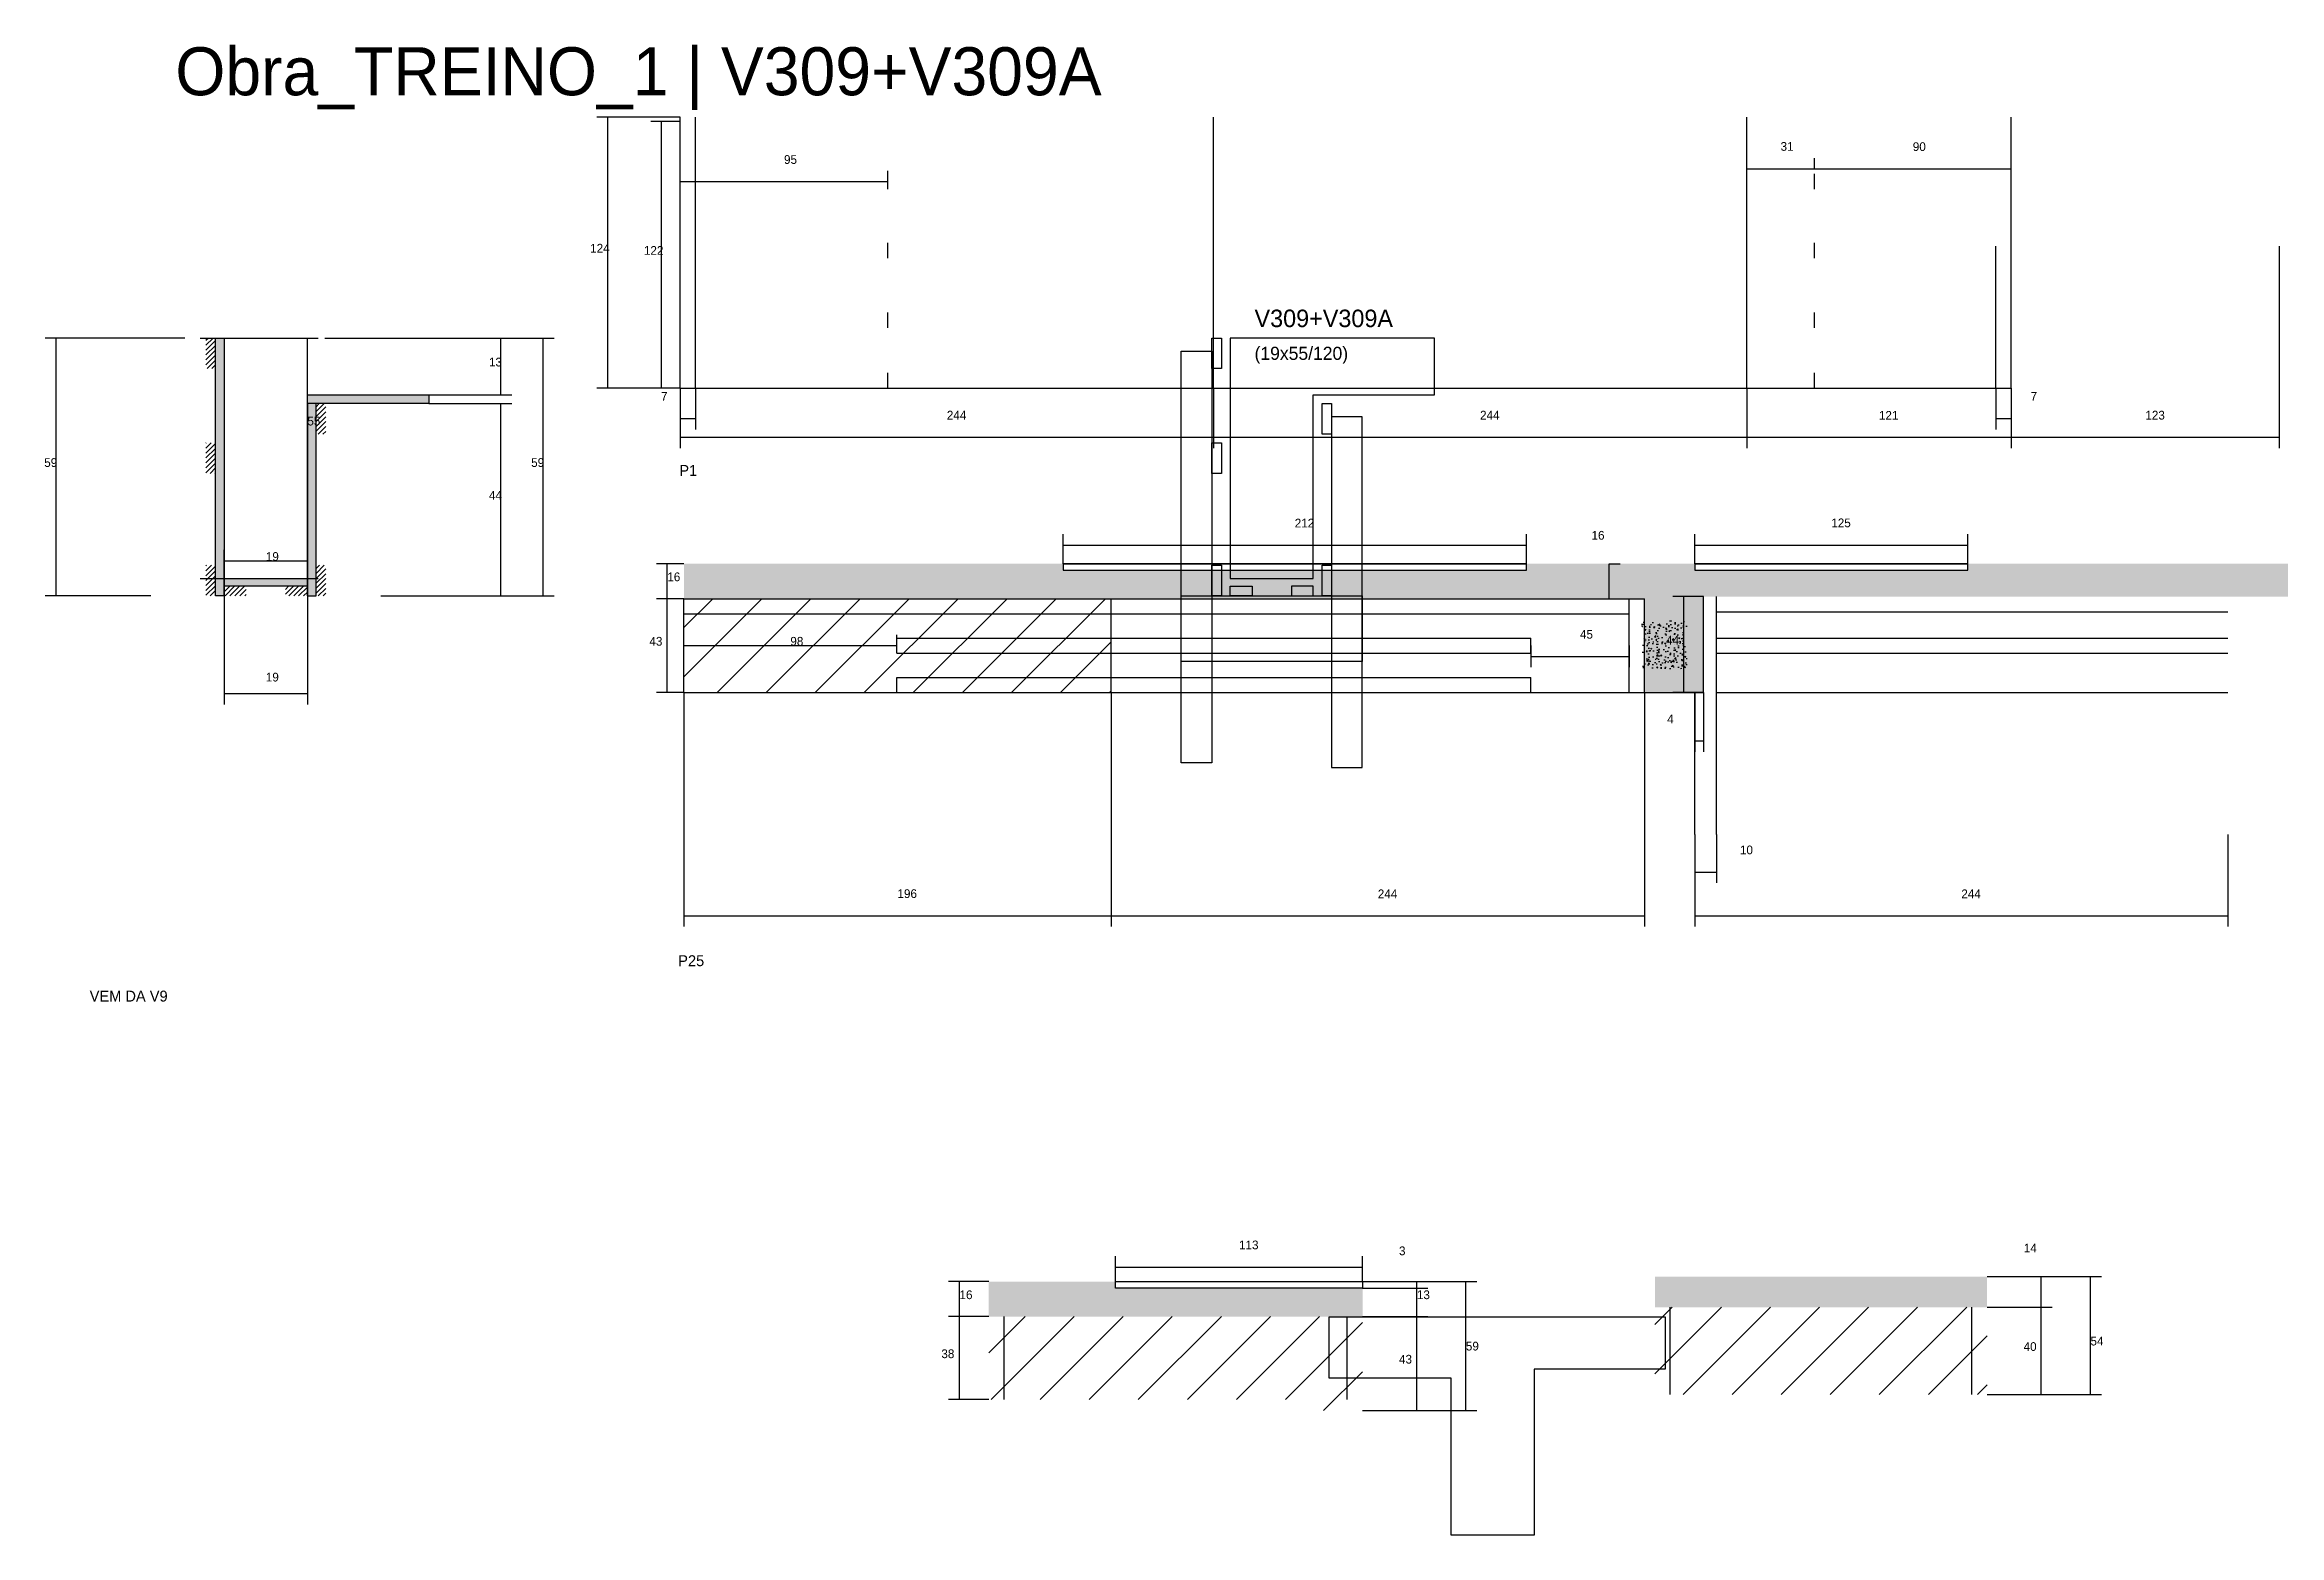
# Model space of a CAD drawing. Header units: metres. Extents: x -41 to 34800, y -36000 to 1848.
# Drawn here: x 29020 to 30043, y 1081 to 1763 of the extents above; entities that cross this region are included whole.
import ezdxf

# ---------------------------------------------------------------- set-up
doc = ezdxf.new("R2010")
doc.units = ezdxf.units.M
for name, color, linetype in [('CONCRETO', 251, 'Continuous'), ('COTA', 4, 'Continuous'), ('Cota Seção (2x)', 4, 'Continuous'), ('Hachura', 253, 'Continuous'), ('LABEL_ID', 3, 'Continuous'), ('Madeira', 126, 'Continuous'), ('NOMENCLATURA', 7, 'Continuous'), ('Painéis', 200, 'Continuous'), ('REAPROVEITAMENTO', 251, 'Continuous'), ('SARR_2.2x7', 40, 'Continuous'), ('SARR_3.5x7', 81, 'Continuous'), ('Texto Seção', 7, 'Continuous')]:
    doc.layers.add(name, color=color, linetype=linetype)

msp = doc.modelspace()

# ---------------------------------------------------------------- texts
at = {"layer": 'COTA'}
for s, p in [('31', (29814.5, 1714.6)), ('90', (29875, 1714.5)), ('95', (29358.5, 1708.6)), ('13', (29223.5, 1615.9)), ('7', (29302.2, 1600.2)), ('244', (29433, 1591.6)), ('244', (29677, 1591.6)), ('7', (29928.9, 1600.2)), ('123', (29981.4, 1591.6)), ('59', (29020, 1569.9)), ('59', (29242.8, 1569.9)), ('44', (29223.5, 1554.9)), ('212', (29592.2, 1542.2)), ('125', (29837.7, 1542.3)), ('16', (29305.1, 1517.6)), ('43', (29296.9, 1488.1)), ('98', (29361.4, 1488.1)), ('19', (29121.4, 1471.7)), ('196', (29410.4, 1372.6)), ('113', (29566.7, 1211.8)), ('3', (29639.9, 1209.1)), ('14', (29925.8, 1210.4)), ('16', (29438.8, 1189)), ('13', (29648.1, 1189)), ('38', (29430.5, 1162)), ('59', (29670.5, 1165.5)), ('40', (29925.7, 1165.3)), ('54', (29956.3, 1167.8)), ('43', (29639.9, 1159.5))]:
    msp.add_text(s, height=4, dxfattribs=at).set_placement(p)
at = {"layer": 'Cota Seção (2x)'}
for s, p in [('124', (29269.8, 1668)), ('122', (29294.4, 1667)), ('121', (29859.5, 1591.5)), ('55', (29140.4, 1588.9)), ('16', (29728, 1536.6)), ('19', (29121.4, 1526.9)), ('45', (29722.7, 1491.3)), ('44', (29762.1, 1488.6)), ('4', (29762.6, 1452.5)), ('10', (29795.9, 1392.6)), ('244', (29630.2, 1372.5)), ('244', (29897.2, 1372.5))]:
    msp.add_text(s, height=4, dxfattribs=at).set_placement(p)
at = {"layer": 'LABEL_ID'}
msp.add_text('Obra_TREINO_1 | V309+V309A', height=22, dxfattribs=at).set_placement((29080, 1740))
at = {"layer": 'NOMENCLATURA'}
for s, p in [('P1', (29310.6, 1565.8)), ('P25', (29310.1, 1341.4))]:
    msp.add_text(s, height=5, dxfattribs=at).set_placement(p)
at = {"layer": 'Texto Seção'}
for s, height, p in [('V309+V309A', 8, (29573.8, 1633.9)), ('(19x55/120)', 6, (29573.8, 1618.9)), ('VEM DA V9', 5, (29040.8, 1325.2))]:
    msp.add_text(s, height=height, dxfattribs=at).set_placement(p)

# ---------------------------------------------------------------- hatches: boundary and pattern name
at = {"layer": 'COTA'}
h = msp.add_hatch(dxfattribs=at)
h.set_pattern_fill('AR-CONC', scale=0.03)
h.paths.add_polyline_path([(30313.2, 1525.6), (30284.2, 1525.6), (30284.2, 1518.6), (30109.2, 1518.6), (30109.2, 1525.6), (29900.2, 1525.6), (29900.2, 1522.6), (29775.2, 1522.6), (29775.2, 1525.6), (29698.2, 1525.6), (29698.2, 1522.6), (29486.2, 1522.6), (29486.2, 1525.6), (29312.7, 1525.6), (29312.7, 1509.6), (29700.2, 1509.6), (29752.2, 1509.6), (29752.2, 1466.6), (29779.2, 1466.6), (29779.2, 1510.6), (30082.2, 1510.6), (30082.2, 1466.6), (30109.2, 1466.6), (30109.2, 1504.6), (30284.2, 1504.6), (30284.2, 1466.6), (30313.2, 1466.6)])
h = msp.add_hatch(dxfattribs=at)
h.set_pattern_fill('AR-CONC', scale=0.03)
h.paths.add_polyline_path([(29771.7, 1477.6), (29771.7, 1499.5), (29771.7, 1499.5), (29751.1, 1499.5), (29751.1, 1499.5), (29751.1, 1477.6), (29751.1, 1477.6), (29771.7, 1477.6)])
h = msp.add_hatch(dxfattribs=at)
h.set_pattern_fill('AR-CONC', scale=0.03)
h.paths.add_polyline_path([(29623.2, 1194), (29510.2, 1194), (29510.2, 1194), (29510.2, 1197), (29510.2, 1197), (29452.2, 1197), (29452.2, 1197), (29452.2, 1181), (29452.2, 1181), (29623.2, 1181), (29623.2, 1181), (29623.2, 1194)])
h = msp.add_hatch(dxfattribs=at)
h.set_pattern_fill('AR-CONC', scale=0.03)
h.paths.add_polyline_path([(29909, 1199.3), (29757, 1199.3), (29757, 1199.3), (29757, 1185.3), (29757, 1185.3), (29909, 1185.3), (29909, 1185.3), (29909, 1199.3)])
at = {"layer": 'Hachura'}
h = msp.add_hatch(dxfattribs=at)
h.set_pattern_fill('ANSI31', scale=0.5)
h.paths.add_polyline_path([(29098.4, 1614.9), (29094, 1614.9), (29094, 1614.9), (29094, 1628.9), (29094, 1628.9), (29098.4, 1628.9), (29098.4, 1628.9), (29098.4, 1614.9)])
h = msp.add_hatch(color=8, dxfattribs=at)
h.dxf.hatch_style = 1
h.paths.add_polyline_path([(29098.4, 1628.9), (29102.4, 1628.9), (29102.4, 1628.9), (29102.4, 1510.9), (29102.4, 1510.9), (29098.4, 1510.9), (29098.4, 1510.9), (29098.4, 1628.9)])
h = msp.add_hatch(color=8, dxfattribs=at)
h.dxf.hatch_style = 1
h.paths.add_polyline_path([(29140.4, 1598.9), (29140.4, 1602.9), (29140.4, 1602.9), (29196, 1602.9), (29196, 1602.9), (29196, 1598.9), (29196, 1598.9), (29140.4, 1598.9)])
h = msp.add_hatch(color=8, dxfattribs=at)
h.dxf.hatch_style = 1
h.paths.add_polyline_path([(29140.4, 1598.9), (29144.4, 1598.9), (29144.4, 1598.9), (29144.4, 1510.9), (29144.4, 1510.9), (29140.4, 1510.9), (29140.4, 1510.9), (29140.4, 1598.9)])
h = msp.add_hatch(dxfattribs=at)
h.set_pattern_fill('ANSI31', scale=0.5)
h.paths.add_polyline_path([(29148.8, 1584.9), (29144.4, 1584.9), (29144.4, 1584.9), (29144.4, 1598.9), (29144.4, 1598.9), (29148.8, 1598.9), (29148.8, 1598.9), (29148.8, 1584.9)])
h = msp.add_hatch(dxfattribs=at)
h.set_pattern_fill('ANSI31', scale=0.5)
h.paths.add_polyline_path([(29098.4, 1566.9), (29094, 1566.9), (29094, 1566.9), (29094, 1580.9), (29094, 1580.9), (29098.4, 1580.9), (29098.4, 1580.9), (29098.4, 1566.9)])
h = msp.add_hatch(dxfattribs=at)
h.set_pattern_fill('ANSI31', scale=0.5)
h.paths.add_polyline_path([(29098.4, 1510.9), (29094, 1510.9), (29094, 1510.9), (29094, 1524.9), (29094, 1524.9), (29098.4, 1524.9), (29098.4, 1524.9), (29098.4, 1510.9)])
h = msp.add_hatch(dxfattribs=at)
h.set_pattern_fill('ANSI31', scale=0.5)
h.paths.add_polyline_path([(29148.8, 1510.9), (29144.4, 1510.9), (29144.4, 1510.9), (29144.4, 1524.9), (29144.4, 1524.9), (29148.8, 1524.9), (29148.8, 1524.9), (29148.8, 1510.9)])
h = msp.add_hatch(color=8, dxfattribs=at)
h.dxf.hatch_style = 1
h.paths.add_polyline_path([(29102.4, 1515.3), (29102.4, 1518.9), (29102.4, 1518.9), (29140.4, 1518.9), (29140.4, 1518.9), (29140.4, 1515.3), (29140.4, 1515.3), (29102.4, 1515.3)])
h = msp.add_hatch(dxfattribs=at)
h.set_pattern_fill('ANSI31', scale=0.5)
h.paths.add_polyline_path([(29102.4, 1510.9), (29102.4, 1515.3), (29102.4, 1515.3), (29112.4, 1515.3), (29112.4, 1515.3), (29112.4, 1510.9), (29112.4, 1510.9), (29102.4, 1510.9)])
h = msp.add_hatch(dxfattribs=at)
h.set_pattern_fill('ANSI31', scale=0.5)
h.paths.add_polyline_path([(29140.4, 1510.9), (29140.4, 1515.3), (29140.4, 1515.3), (29130.4, 1515.3), (29130.4, 1515.3), (29130.4, 1510.9), (29130.4, 1510.9), (29140.4, 1510.9)])
at = {"layer": 'REAPROVEITAMENTO'}
h = msp.add_hatch(dxfattribs=at)
h.set_pattern_fill('ANSI31', scale=5)
h.paths.add_polyline_path([(29508.2, 1466.6), (29508.2, 1509.6), (29508.2, 1509.6), (29312.7, 1509.6), (29312.7, 1509.6), (29312.7, 1466.6), (29312.7, 1466.6), (29508.2, 1466.6)])
h = msp.add_hatch(dxfattribs=at)
h.set_pattern_fill('ANSI31', scale=5)
h.paths.add_polyline_path([(29452.2, 1143), (29604.2, 1143), (29604.2, 1143), (29604.2, 1138), (29604.2, 1138), (29623.2, 1138), (29623.2, 1138), (29623.2, 1181), (29623.2, 1181), (29452.2, 1181), (29452.2, 1181), (29452.2, 1143)])
h = msp.add_hatch(dxfattribs=at)
h.set_pattern_fill('ANSI31', scale=5)
h.paths.add_polyline_path([(29909, 1145.3), (29909, 1185.3), (29909, 1185.3), (29757, 1185.3), (29757, 1185.3), (29757, 1145.3), (29757, 1145.3), (29909, 1145.3)])

# ---------------------------------------------------------------- linework, layer by layer
at = {"layer": 'CONCRETO'}
for points in [[(29656.2, 1602.9), (29656.2, 1628.9), (29600.7, 1628.9), (29600.7, 1628.9), (29562.7, 1628.9), (29562.7, 1518.9), (29600.7, 1518.9), (29600.7, 1602.9)], [(29608, 1152.9), (29608, 1180.9), (29761.7, 1180.9), (29761.7, 1156.9), (29701.7, 1156.9), (29701.7, 1080.9), (29663.7, 1080.9), (29663.7, 1152.9)]]:
    msp.add_lwpolyline(points, close=True, dxfattribs=at)
at = {"layer": 'COTA'}
for p, q in [((29799, 1706.3), (29799, 1711.3)), ((29830, 1706.3), (29830, 1711.3)), ((29830, 1706.3), (29830, 1711.3)), ((29920, 1706.3), (29920, 1711.3)), ((29311, 1700.5), (29311, 1705.5)), ((29311, 1700.5), (29406, 1700.5)), ((29406, 1700.5), (29406, 1705.5)), ((29799, 1706.3), (29830, 1706.3)), ((29830, 1706.3), (29920, 1706.3)), ((30042.7, 1671), (30042.7, 1578.5)), ((29084.4, 1628.9), (29020.5, 1628.9)), ((29025.5, 1510.9), (29025.5, 1628.9)), ((29148.4, 1628.9), (29253.3, 1628.9)), ((29196, 1628.9), (29234, 1628.9)), ((29229, 1602.9), (29229, 1628.9)), ((29248.3, 1510.9), (29248.3, 1628.9)), ((29311, 1606), (29311, 1578.5)), ((29311, 1606), (29311, 1587.1)), ((29318, 1606), (29318, 1587.1)), ((29555, 1606), (29555, 1578.5)), ((29555, 1606), (29555, 1578.5)), ((29799, 1606), (29799, 1578.5)), ((29913, 1606), (29913, 1587.1)), ((29920, 1606), (29920, 1578.5)), ((29920, 1606), (29920, 1587.1)), ((29196, 1602.9), (29234, 1602.9)), ((29196, 1598.9), (29234, 1598.9)), ((29229, 1510.9), (29229, 1598.9)), ((29311, 1592.1), (29318, 1592.1)), ((29913, 1592.1), (29920, 1592.1)), ((29311, 1583.5), (29555, 1583.5)), ((29555, 1583.5), (29799, 1583.5)), ((29920, 1583.5), (30042.7, 1583.5)), ((29486.2, 1525.6), (29486.2, 1539.1)), ((29486.2, 1534.1), (29698.2, 1534.1)), ((29698.2, 1525.6), (29698.2, 1539.1)), ((29775.2, 1525.6), (29775.2, 1539.1)), ((29775.2, 1534.1), (29900.2, 1534.1)), ((29900.2, 1525.6), (29900.2, 1539.1)), ((29312.7, 1525.6), (29300.1, 1525.6)), ((29305.1, 1509.6), (29305.1, 1525.6)), ((29068.8, 1510.9), (29020.5, 1510.9)), ((29102.4, 1510.9), (29102.4, 1461.2)), ((29140.4, 1510.9), (29140.4, 1461.2)), ((29174, 1510.9), (29253.3, 1510.9)), ((29174, 1510.9), (29234, 1510.9)), ((29312.7, 1509.6), (29300.1, 1509.6)), ((29312.7, 1509.6), (29300.1, 1509.6)), ((29305.1, 1466.6), (29305.1, 1509.6)), ((29312.7, 1487), (29312.7, 1493.1)), ((29410.2, 1487), (29410.2, 1493.1)), ((29312.7, 1488.1), (29410.2, 1488.1)), ((29102.4, 1466.2), (29140.4, 1466.2)), ((29312.7, 1466.6), (29300.1, 1466.6)), ((29312.7, 1466.6), (29312.7, 1359.5)), ((29508.2, 1466.6), (29508.2, 1359.5)), ((29312.7, 1364.5), (29508.2, 1364.5)), ((29510.2, 1197), (29510.2, 1208.6)), ((29623.2, 1197), (29623.2, 1208.6)), ((29452.2, 1197), (29433.8, 1197)), ((29438.8, 1181), (29438.8, 1197)), ((29510.2, 1203.6), (29623.2, 1203.6)), ((29623.2, 1197), (29675.5, 1197)), ((29623.2, 1197), (29653.1, 1197)), ((29648.1, 1194), (29648.1, 1197)), ((29670.5, 1138), (29670.5, 1197)), ((29909, 1199.3), (29961.3, 1199.3)), ((29909, 1199.3), (29938.8, 1199.3)), ((29933.8, 1185.3), (29933.8, 1199.3)), ((29956.3, 1145.3), (29956.3, 1199.3)), ((29623.2, 1194), (29653.1, 1194)), ((29623.2, 1194), (29653.1, 1194)), ((29648.1, 1181), (29648.1, 1194)), ((29452.2, 1181), (29433.8, 1181)), ((29452.2, 1181), (29433.8, 1181)), ((29438.8, 1143), (29438.8, 1181)), ((29623.2, 1181), (29653.1, 1181)), ((29623.2, 1181), (29653.1, 1181)), ((29648.1, 1138), (29648.1, 1181)), ((29909, 1185.3), (29938.8, 1185.3)), ((29909, 1185.3), (29938.8, 1185.3)), ((29933.8, 1145.3), (29933.8, 1185.3)), ((29909, 1145.3), (29938.8, 1145.3)), ((29909, 1145.3), (29961.3, 1145.3)), ((29452.2, 1143), (29433.8, 1143)), ((29623.2, 1138), (29653.1, 1138)), ((29623.2, 1138), (29675.5, 1138))]:
    msp.add_line(p, q, dxfattribs=at)
at = {"layer": 'Cota Seção (2x)'}
for p, q in [((29311, 1730), (29272.9, 1730)), ((29277.9, 1606), (29277.9, 1730)), ((29311, 1728), (29297.5, 1728)), ((29302.5, 1606), (29302.5, 1728)), ((29091.4, 1628.9), (29145.4, 1628.9)), ((29140.4, 1518.9), (29140.4, 1628.9)), ((29311, 1606), (29272.9, 1606)), ((29311, 1606), (29297.5, 1606)), ((29799, 1606), (29799, 1578.5)), ((29920, 1606), (29920, 1578.5)), ((29799, 1583.5), (29920, 1583.5)), ((29102.4, 1510.9), (29102.4, 1531.9)), ((29102.4, 1526.9), (29140.4, 1526.9)), ((29140.4, 1510.9), (29140.4, 1531.9)), ((29736.1, 1509.6), (29736.1, 1525.6)), ((29736.1, 1525.6), (29741.1, 1525.6)), ((29091.4, 1518.9), (29145.4, 1518.9)), ((29736.1, 1509.6), (29741.1, 1509.6)), ((29779.2, 1510.6), (29765.2, 1510.6)), ((29770.2, 1466.6), (29770.2, 1510.6)), ((29700.2, 1488.1), (29700.2, 1478.2)), ((29700.2, 1483.2), (29745.2, 1483.2)), ((29745.2, 1488.1), (29745.2, 1478.2)), ((29752.2, 1466.6), (29752.2, 1359.5)), ((29779.2, 1466.6), (29765.2, 1466.6)), ((29775.2, 1466.6), (29775.2, 1439.5)), ((29779.2, 1466.6), (29779.2, 1439.5)), ((29775.2, 1444.5), (29779.2, 1444.5)), ((29508.2, 1401.6), (29508.2, 1359.5)), ((29775.2, 1401.6), (29775.2, 1359.5)), ((29775.2, 1401.6), (29775.2, 1379.5)), ((29785.2, 1401.6), (29785.2, 1379.5)), ((30019.2, 1401.6), (30019.2, 1359.5)), ((29775.2, 1384.5), (29785.2, 1384.5)), ((29508.2, 1364.5), (29752.2, 1364.5)), ((29775.2, 1364.5), (30019.2, 1364.5))]:
    msp.add_line(p, q, dxfattribs=at)
at = {"layer": 'Madeira'}
for points in [[(29558.7, 1614.9), (29554.2, 1614.9), (29554.2, 1628.9), (29558.7, 1628.9)], [(29609, 1584.9), (29604.7, 1584.9), (29604.7, 1598.9), (29609, 1598.9)], [(29558.7, 1566.9), (29554.2, 1566.9), (29554.2, 1580.9), (29558.7, 1580.9)], [(29558.7, 1510.9), (29554.2, 1510.9), (29554.2, 1524.9), (29558.7, 1524.9)], [(29609, 1510.9), (29604.7, 1510.9), (29604.7, 1524.9), (29609, 1524.9)], [(29562.7, 1510.9), (29562.7, 1515.3), (29572.7, 1515.3), (29572.7, 1510.9)], [(29600.7, 1510.9), (29600.7, 1515.3), (29590.7, 1515.3), (29590.7, 1510.9)]]:
    msp.add_lwpolyline(points, close=True, dxfattribs=at)
at = {"layer": 'Painéis'}
for p, q in [((29311, 1606), (29311, 1730)), ((29555, 1606), (29555, 1730)), ((29799, 1606), (29799, 1730)), ((29920, 1606), (29920, 1730)), ((29311, 1606), (29920, 1606)), ((29140.4, 1602.9), (29196, 1602.9)), ((29486.2, 1525.6), (29698.2, 1525.6)), ((29775.2, 1525.6), (29900.2, 1525.6)), ((29102.4, 1518.9), (29140.4, 1518.9)), ((29486.2, 1522.6), (29698.2, 1522.6)), ((29775.2, 1522.6), (29900.2, 1522.6)), ((29312.7, 1509.6), (29700.2, 1509.6)), ((29312.7, 1466.6), (29312.7, 1509.6)), ((29508.2, 1466.6), (29508.2, 1509.6)), ((29700.2, 1509.6), (29752.2, 1509.6)), ((29752.2, 1466.6), (29752.2, 1509.6)), ((29779.2, 1466.6), (29779.2, 1510.6)), ((29312.7, 1466.6), (29752.2, 1466.6)), ((29752.2, 1466.6), (29779.2, 1466.6)), ((29775.2, 1401.6), (29775.2, 1466.6))]:
    msp.add_line(p, q, dxfattribs=at)
for points in [[(29098.4, 1628.9), (29102.4, 1628.9), (29102.4, 1510.9), (29098.4, 1510.9)], [(29140.4, 1598.9), (29140.4, 1602.9), (29196, 1602.9), (29196, 1598.9)], [(29144.4, 1598.9), (29140.4, 1598.9), (29140.4, 1510.9), (29144.4, 1510.9)], [(29698.2, 1525.6), (29486.2, 1525.6), (29486.2, 1522.6), (29698.2, 1522.6)], [(29900.2, 1525.6), (29775.2, 1525.6), (29775.2, 1522.6), (29900.2, 1522.6)], [(29102.4, 1515.3), (29102.4, 1518.9), (29140.4, 1518.9), (29140.4, 1515.3)], [(29510.2, 1197), (29623.2, 1197), (29623.2, 1194), (29510.2, 1194)]]:
    msp.add_lwpolyline(points, close=True, dxfattribs=at)
at = {"layer": 'SARR_2.2x7'}
for p, q in [((29318, 1606), (29318, 1730)), ((29406, 1697), (29406, 1704)), ((29830, 1697), (29830, 1704)), ((29920, 1697), (29920, 1704)), ((29920, 1671), (29920, 1678)), ((29406, 1665.4), (29406, 1672.4)), ((29830, 1665.4), (29830, 1672.4)), ((29913, 1606), (29913, 1671)), ((29406, 1633.6), (29406, 1640.6)), ((29830, 1633.6), (29830, 1640.6)), ((29406, 1606), (29406, 1613)), ((29830, 1606), (29830, 1613)), ((29745.2, 1466.6), (29745.2, 1509.6)), ((29785.2, 1401.6), (29785.2, 1510.6)), ((29785.2, 1503.6), (30019.2, 1503.6)), ((29312.7, 1502.6), (29508.2, 1502.6)), ((29508.2, 1502.6), (29700.2, 1502.6)), ((29700.2, 1502.6), (29745.2, 1502.6)), ((29410.2, 1484.6), (29410.2, 1491.6)), ((29410.2, 1491.6), (29508.2, 1491.6)), ((29410.2, 1484.6), (29508.2, 1484.6)), ((29508.2, 1491.6), (29700.2, 1491.6)), ((29508.2, 1484.6), (29700.2, 1484.6)), ((29700.2, 1484.6), (29700.2, 1491.6)), ((29785.2, 1491.6), (30019.2, 1491.6)), ((29785.2, 1484.6), (30019.2, 1484.6)), ((29410.2, 1466.6), (29410.2, 1473.6)), ((29410.2, 1473.6), (29508.2, 1473.6)), ((29508.2, 1473.6), (29700.2, 1473.6)), ((29700.2, 1466.6), (29700.2, 1473.6)), ((29775.2, 1401.6), (29775.2, 1466.6)), ((29785.2, 1466.6), (30019.2, 1466.6)), ((29459.2, 1143), (29459.2, 1181)), ((29616.2, 1143), (29616.2, 1181)), ((29764, 1145.3), (29764, 1185.3)), ((29902, 1145.3), (29902, 1185.3))]:
    msp.add_line(p, q, dxfattribs=at)
at = {"layer": 'SARR_3.5x7'}
for points in [[(29540.2, 1622.9), (29554.2, 1622.9), (29554.2, 1434.4), (29540.2, 1434.4)], [(29623, 1592.9), (29609, 1592.9), (29609, 1432.4), (29623, 1432.4)], [(29540.2, 1510.9), (29623, 1510.9), (29623, 1480.8), (29540.2, 1480.8)]]:
    msp.add_lwpolyline(points, close=True, dxfattribs=at)

msp.set_redraw_order([(e.dxf.handle, doc.entitydb.next_handle()) for e in msp.query("TEXT MTEXT ATTDEF DIMENSION ARC_DIMENSION")])  # texts and dimensions are drawn at this point

doc.saveas('drawing.dxf')
